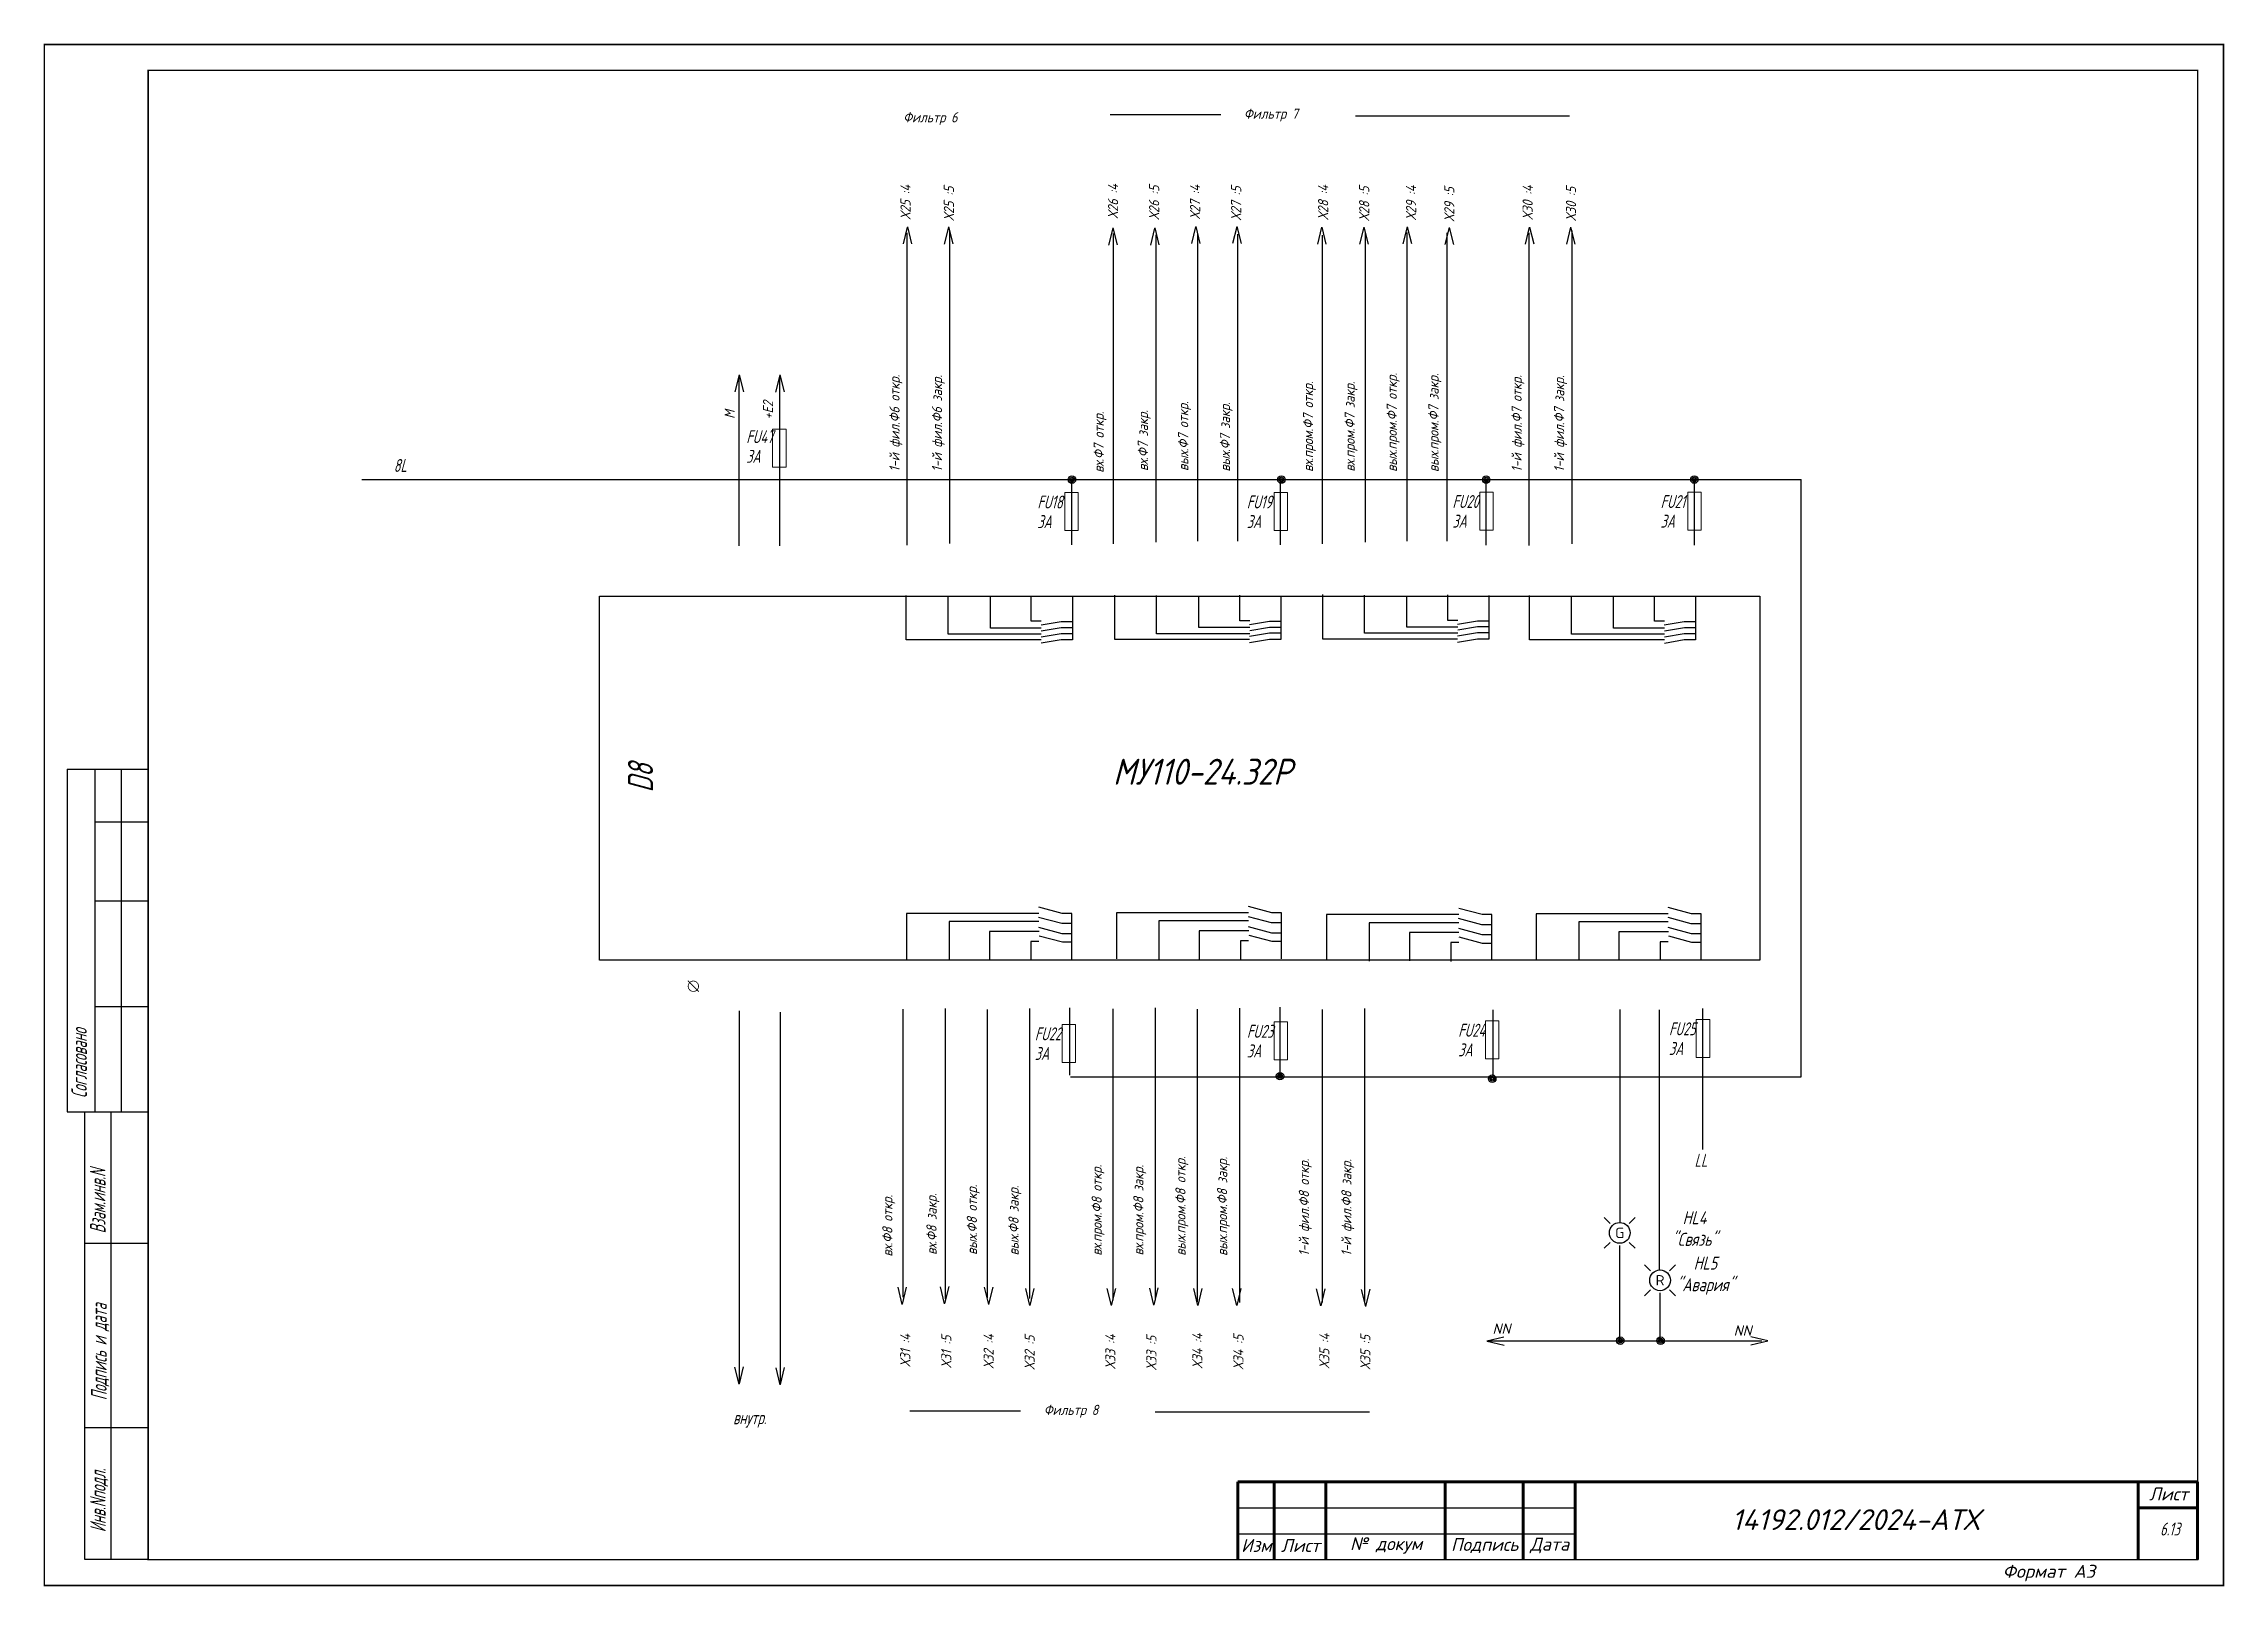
# Model space of a CAD drawing. Header units: millimetres. Extents: x 1463 to 10524, y 7125 to 13164.
# Drawn here: x 8290.7 to 8711, y 9087.7 to 9385 of the extents above; entities that cross this region are included whole.
import ezdxf
from ezdxf.enums import TextEntityAlignment as Align

# ---------------------------------------------------------------- set-up
doc = ezdxf.new("R2010")
doc.units = ezdxf.units.MM
doc.header["$LTSCALE"] = 4
doc.set_wipeout_variables(frame=1)
doc.linetypes.add('SolidLine', pattern=[0])
for name, color, linetype in [('G', 5, 'Continuous'), ('MISC', 2, 'Continuous'), ('RED_2.5mm^2', 1, 'Continuous'), ('SYMS', 7, 'Continuous'), ('Вспомогательная', 1, 'Continuous'), ('Текст', 2, 'Continuous')]:
    doc.layers.add(name, color=color, linetype=linetype)
for name, color, linetype, lineweight in [('RAMKA', 7, 'Continuous', 25), ('SHTAMP', 7, 'SolidLine', 25), ('Основеая', 5, 'Continuous', 60), ('СХЕМА', 7, 'Continuous', 25)]:
    doc.layers.add(name, color=color, linetype=linetype, lineweight=lineweight)
doc.styles.add('COTES', font='cs_gost2304.shx', dxfattribs={"width": 0.75, "oblique": 15})
doc.styles.add('ISOCPEUR', font='isocpeui.ttf')
doc.styles.add('Simplex00.10.00', font='simplex.shx')
doc.styles.add('Simplex25.085.15', font='GOST_A.TTF', dxfattribs={"width": 0.85, "oblique": 15, "height": 2.5})
doc.styles.add('WD', font='romans.shx')
doc.styles.add('ГОСТ', font='isocpeur.ttf', dxfattribs={"oblique": 15})
doc.styles.add('Стиль мой-1', font='GOST_A.TTF', dxfattribs={"width": 0.85, "oblique": 15, "height": 2.5})
doc.linetypes.add('Modbus_LINE', pattern='A,7.5,-4,["Modbus",Standard,S=2.5,R=0,X=-1.5,Y=-1.25],-15', length=26.5)

msp = doc.modelspace()

# ---------------------------------------------------------------- texts
at = {"style": 'Simplex25.085.15', "oblique": 15}
for s, height, width, p in [('Фильтр 6', 1.961, 1.083459, (8456.42, 9369.87)), ('Фильтр 7', 1.961, 1.083459, (8522.08, 9370.55)), ('FU47', 2.5, 0.85, (8426.17, 9308.04)), ('3А', 2.5, 0.85, (8426.15, 9304.25)), ('8L', 2.5, 0.85, (8358.22, 9302.5)), ('FU18', 2.5, 0.85, (8482.28, 9295.45)), ('FU19', 2.5, 0.85, (8522.64, 9295.46)), ('FU20', 2.5, 0.85, (8562.27, 9295.55)), ('FU21', 2.5, 0.85, (8602.39, 9295.54)), ('3А', 2.5, 0.85, (8482.26, 9291.67)), ('3А', 2.5, 0.85, (8522.62, 9291.68)), ('3А', 2.5, 0.85, (8562.25, 9291.76)), ('3А', 2.5, 0.85, (8602.37, 9291.76)), ('FU25', 2.5, 0.85, (8604.01, 9193.93)), ('FU22', 2.5, 0.85, (8481.78, 9192.96)), ('3А', 2.5, 0.85, (8522.64, 9189.67)), ('FU23', 2.5, 0.85, (8522.66, 9193.45)), ('3А', 2.5, 0.85, (8563.37, 9189.87)), ('FU24', 2.5, 0.85, (8563.39, 9193.66)), ('3А', 2.5, 0.85, (8603.99, 9190.14)), ('3А', 2.5, 0.85, (8481.76, 9189.18)), ('LL', 2.5, 0.85, (8608.93, 9168.6)), ('внутр.', 2.5, 0.85, (8423.64, 9118.99)), ('Фильтр 8', 1.961, 1.083459, (8483.51, 9120.77))]:
    msp.add_text(s, height=height, dxfattribs=dict(at, width=width)).set_placement(p)
at = {"color": 3, "style": 'Simplex25.085.15', "oblique": 15, "width": 1.083459}
for s, p in [('Х25 :4', (8457.84, 9351.14)), ('Х25 :5', (8466.2, 9350.89)), ('Х26 :4', (8497.84, 9351.3)), ('Х26 :5', (8505.75, 9351.08)), ('Х27 :4', (8513.65, 9351.18)), ('Х27 :5', (8521.56, 9350.96)), ('Х28 :4', (8538.33, 9351.07)), ('Х28 :5', (8546.24, 9350.85)), ('Х29 :4', (8555.28, 9351)), ('Х29 :5', (8562.64, 9350.74)), ('Х30 :4', (8577.74, 9351.09)), ('Х30 :5', (8586.1, 9350.85)), ('Х31 :4', (8457.79, 9130.04)), ('Х31 :5', (8465.7, 9129.82)), ('Х32 :4', (8473.86, 9129.7)), ('Х32 :5', (8481.77, 9129.49)), ('Х33 :4', (8497.32, 9129.62)), ('Х33 :5', (8505.23, 9129.4)), ('Х34 :4', (8514.09, 9129.73)), ('Х34 :5', (8522, 9129.51)), ('Х35 :4', (8538.55, 9129.73)), ('Х35 :5', (8546.46, 9129.51))]:
    msp.add_text(s, height=1.961, rotation=90, dxfattribs=at).set_placement(p)
at = {"style": 'Simplex25.085.15', "oblique": 15}
for s, height, width, p in [('1-й фил.Ф6 откр.', 1.9613, 1.083459, (8455.72, 9302.54)), ('1-й фил.Ф6 закр.', 1.9613, 1.083459, (8463.91, 9302.54)), ('вх.пром.Ф7 откр.', 1.9613, 1.083459, (8535.42, 9302.5)), ('вх.пром.Ф7 закр.', 1.9613, 1.083459, (8543.45, 9302.55)), ('вых.пром.Ф7 откр.', 1.9613, 1.083459, (8551.56, 9302.51)), ('вых.пром.Ф7 закр.', 1.9613, 1.083459, (8559.6, 9302.47)), ('1-й фил.Ф7 откр.', 1.9613, 1.083459, (8575.62, 9302.5)), ('1-й фил.Ф7 закр.', 1.9613, 1.083459, (8583.81, 9302.5)), ('M', 1.96, 1.083459, (8423.94, 9312.73)), ('+E2', 1.961, 1.083459, (8431.35, 9312.61)), ('вх.Ф7 откр.', 1.9613, 1.083459, (8495.08, 9302.33)), ('вх.Ф7 закр.', 1.9613, 1.083459, (8503.59, 9302.68)), ('вых.Ф7 откр.', 1.9613, 1.083459, (8511.36, 9302.68)), ('вых.Ф7 закр.', 1.9613, 1.083459, (8519.4, 9302.56)), ('D8', 4.83, 0.879985, (8408.2, 9240.73)), ('вх.пром.Ф8 откр.', 1.9613, 1.083459, (8494.68, 9151.45)), ('вх.пром.Ф8 закр.', 1.9613, 1.083459, (8502.72, 9151.5)), ('вых.пром.Ф8 откр.', 1.9613, 1.083459, (8510.83, 9151.45)), ('вых.пром.Ф8 закр.', 1.9613, 1.083459, (8518.86, 9151.42)), ('1-й фил.Ф8 откр.', 1.9613, 1.083459, (8534.62, 9151.4)), ('1-й фил.Ф8 закр.', 1.9613, 1.083459, (8542.81, 9151.4)), ('вх.Ф8 откр.', 1.9613, 1.083459, (8454.34, 9151.28)), ('вх.Ф8 закр.', 1.9613, 1.083459, (8462.85, 9151.62)), ('вых.Ф8 откр.', 1.9613, 1.083459, (8470.63, 9151.62)), ('вых.Ф8 закр.', 1.9613, 1.083459, (8478.66, 9151.51))]:
    msp.add_text(s, height=height, rotation=90, dxfattribs=dict(at, width=width)).set_placement(p)
at = {"color": 7, "style": 'Simplex25.085.15', "oblique": 15, "width": 1.083459}
msp.add_text('МУ110-24.32Р', height=5, dxfattribs=at).set_placement((8496.83, 9242.23))
at = {"color": 7, "lineweight": 25, "insert": (8698.66, 9100.04), "char_height": 2.5, "attachment_point": 1, "style": 'Стиль мой-1'}
msp.add_mtext_dynamic_manual_height_columns('6.13', width=5.3031, gutter_width=12.5, heights=[0], dxfattribs=at)
at = {"layer": 'SHTAMP', "color": 0, "style": 'ISOCPEUR'}
msp.add_text('14192.012/2024-АТХ', height=4, dxfattribs=at).set_placement((8639.95, 9098.6), align=Align.CENTER)
at = {"layer": 'SYMS', "linetype": 'Continuous', "ltscale": 0.2, "style": 'ГОСТ', "oblique": 15}
for p in [(8569.99, 9136.4), (8616.47, 9136.04)]:
    msp.add_text('NN', height=2, dxfattribs=at).set_placement(p)
at = {"layer": 'SYMS', "linetype": 'Continuous', "char_height": 2.5, "width": 7.0259, "attachment_point": 2}
for s, insert in [('{\\Fsimplex|c0;\\Q15;\\W0.75;\\C0;HL\\Fsimplex|c204;4\\P\\Fsimplex|c0;"\\Fsimplex|c204;Связь\\Fsimplex|c0;"}', (8608.93, 9160.03)), ('{\\Fsimplex|c0;\\Q15;\\W0.75;\\C0;HL\\Fsimplex|c204;5\\P\\Fsimplex|c0;"\\Fsimplex|c204;Авария\\Fsimplex|c0;"}', (8611.03, 9151.29))]:
    msp.add_mtext(s, dxfattribs=dict(at, insert=insert))

# ---------------------------------------------------------------- blocks, each defined once
blk = doc.blocks.new('Клеммное соединение')
at = {"linetype": 'Continuous'}
blk.add_wipeout([(0, -1), (-0.44, -0.9), (-0.6, -0.8), (-0.71, -0.7), (-0.8, -0.6), (-0.87, -0.5), (-0.92, -0.4), (-0.95, -0.3), (-0.98, -0.2), (-0.99, -0.1), (-0.99, 0), (-0.99, 0.1), (-0.98, 0.2), (-0.95, 0.3), (-0.92, 0.4), (-0.87, 0.5), (-0.8, 0.6), (-0.71, 0.7), (-0.6, 0.8), (-0.44, 0.9), (0, 1), (0.44, 0.9), (0.6, 0.8), (0.71, 0.7), (0.8, 0.6), (0.87, 0.5), (0.92, 0.4), (0.95, 0.3), (0.98, 0.2), (0.99, 0.1), (1, 0), (0.99, -0.1), (0.98, -0.2), (0.95, -0.3), (0.92, -0.4), (0.87, -0.5), (0.8, -0.6), (0.71, -0.7), (0.6, -0.8), (0.44, -0.9)], dxfattribs=at)
at = {"color": 0, "linetype": 'Continuous', "lineweight": -2, "const_width": 0.15}
blk.add_lwpolyline([(-1.06, -1.06), (1.06, 1.06)], dxfattribs=at)
blk.add_lwpolyline([(-1, 0, 1), (1, 0, 1)], format="xyb", close=True, dxfattribs=at)
blk = doc.blocks.new('Формат А3')
at = {"color": 0, "linetype": 'Continuous', "const_width": 0.3}
for points in [[(-420, 297), (0, 297), (0, 0), (-420, 0)], [(-400, 5), (-400, 292), (-5, 292), (-5, 5)]]:
    blk.add_lwpolyline(points, close=True, dxfattribs=at)
at = {"color": 0, "linetype": 'Continuous', "style": 'Simplex00.10.00', "oblique": 15}
blk.add_text('Формат А3', height=2.5, dxfattribs=at).set_placement((-33.67, 2.75), align=Align.MIDDLE_CENTER)
blk = doc.blocks.new('A$C73A268AF')
at = {"lineweight": 30}
for p, q in [((4.57, 157.46), (20.05, 157.46)), ((4.57, 157.46), (4.57, 91.46)), ((9.89, 157.46), (9.89, 91.46)), ((14.97, 157.46), (14.97, 91.46)), ((9.89, 147.31), (20.05, 147.31)), ((9.89, 132.08), (20.05, 132.08)), ((9.89, 111.77), (20.05, 111.77)), ((4.57, 91.46), (20.05, 91.46)), ((7.96, 5.15), (7.96, 91.46)), ((13.04, 5.15), (13.04, 91.46)), ((20.15, 66.08), (7.96, 66.08)), ((20.15, 30.54), (7.96, 30.54))]:
    blk.add_line(p, q, dxfattribs=at)
blk.add_lwpolyline([(20.15, 5.15), (7.96, 5.15)], dxfattribs=at)
at = {"layer": 'Вспомогательная', "color": 7}
for p, q in [((230.15, 15.15), (295.15, 15.15)), ((230.15, 10.15), (295.15, 10.15)), ((230.15, 5.15), (295.15, 5.15))]:
    blk.add_line(p, q, dxfattribs=at)
at = {"layer": 'Основеая', "color": 7}
for p, q in [((230.15, 20.15), (230.15, 5.15)), ((415.15, 20.15), (230.15, 20.15)), ((237.15, 20.15), (237.15, 5.15)), ((247.15, 20.15), (247.15, 5.15)), ((270.15, 20.15), (270.15, 5.15)), ((285.15, 20.15), (285.15, 5.15)), ((295.15, 20.15), (295.15, 5.15)), ((403.72, 20.15), (403.72, 5.15)), ((415.15, 20.15), (415.15, 5.15)), ((403.72, 15.15), (415.15, 15.15))]:
    blk.add_line(p, q, dxfattribs=at)
blk.add_blockref('Формат А3', (420.15, 0.15))
at = {"layer": 'RAMKA', "style": 'COTES', "oblique": 15, "width": 0.75}
for s, p in [('Согласовано', (8.35, 94.1)), ('Взам.инв.N', (11.94, 68.02)), ('Подпись и дата', (12.17, 35.86)), ('Инв.Nподл.', (11.97, 10.43))]:
    blk.add_text(s, height=3, rotation=90, dxfattribs=at).set_placement(p)
at = {"layer": 'Текст', "color": 7, "char_height": 2.5, "style": 'ГОСТ'}
for s, insert, width, attachment_point in [('{\\fISOCPEUR|b0|i0|c204|p34;Лист}', (413.32, 17.81), 11.4585, 6), ('{\\fISOCPEUR|b0|i0|c204|p34;Изм}', (233.75, 7.88), 7, 5), ('{\\fISOCPEUR|b0|i0|c204|p34;Лист}', (242.25, 7.88), 10, 5), ('{\\fISOCPEUR|b0|i0|c204|p34;№ докум}', (258.75, 7.88), 23, 5), ('{\\fISOCPEUR|b0|i0|c204|p34;Подпись}', (277.75, 7.88), 15, 5), ('{\\fISOCPEUR|b0|i0|c204|p34;Дата}', (290.25, 7.88), 10, 5)]:
    blk.add_mtext(s, dxfattribs=dict(at, insert=insert, width=width, attachment_point=attachment_point))
blk = doc.blocks.new('WDDOT')
for radius in [0.72, 0.449, 0.223]:
    blk.add_circle((0, 0), radius)
blk = doc.blocks.new('HLT1R')
for p, q in [((-0.115, 0.115), (-0.186, 0.186)), ((0.115, 0.115), (0.186, 0.186)), ((-0.115, -0.115), (-0.186, -0.186)), ((0.115, -0.115), (0.186, -0.186))]:
    blk.add_line(p, q)
blk.add_circle((0, 0), 0.125)
at = {"style": 'WD', "width": 0.7}
for tag, p in [('INST', (0.006, 0.528)), ('LOC', (0.006, 0.359))]:
    blk.add_attdef(tag, text='', height=0.125, dxfattribs=at).set_placement(p, align=Align.CENTER)
at = {"style": 'WD'}
blk.add_attdef('TAG1', text='', height=0.125, dxfattribs=at).set_placement((0, 0.202), align=Align.CENTER)
blk.add_attdef('COLOR', text='', height=0.125, dxfattribs=at).set_placement((0, 0), align=Align.MIDDLE)
at = {"style": 'WD', "flags": 1}
for tag, p in [('X4TERM01', (-0.125, 0)), ('X1TERM02', (0.125, 0))]:
    blk.add_attdef(tag, p, '', height=0.0125, dxfattribs=at)
at = {"linetype": 'Continuous', "style": 'WD', "flags": 9}
blk.add_attdef('ASSYCODE', text='', height=0.01, dxfattribs=at).set_placement((-0.003, 0.098), align=Align.CENTER)
at = {"style": 'WD', "flags": 9}
blk.add_attdef('FAMILY', text='', height=0.01, dxfattribs=at).set_placement((-0.005, 0.161), align=Align.CENTER)
at = {"linetype": 'Continuous', "style": 'WD', "flags": 1}
for tag, p in [('MFG', (0, 0.121)), ('CAT', (0, 0.14))]:
    blk.add_attdef(tag, text='', height=0.01, dxfattribs=at).set_placement(p, align=Align.MIDDLE)
at = {"style": 'WD'}
for tag, p, width in [('DESC1', (1.125, 0), 0.9), ('WDTAGALT', (1.125, -0.312), 0.7)]:
    blk.add_attdef(tag, p, '', height=0.125, dxfattribs=dict(at, width=width))
at = {"linetype": 'Continuous', "style": 'WD', "flags": 8}
blk.add_attdef('TERM01', text='', height=0.125, dxfattribs=at).set_placement((-0.175, -0.031), align=Align.TOP_RIGHT)
blk.add_attdef('TERM02', text='', height=0.125, dxfattribs=at).set_placement((0.175, -0.031), align=Align.TOP_LEFT)
at = {"style": 'WD', "width": 0.9}
blk.add_attdef('DESC2', text='', height=0.125, dxfattribs=at).set_placement((1.125, -0.031), align=Align.TOP_LEFT)

# ---------------------------------------------------------------- linework, layer by layer
at = {"color": 7, "ltscale": 0.2}
for p, q in [((8517.61, 9371.3), (8496.3, 9371.3)), ((8543.57, 9371.12), (8584.84, 9371.12)), ((8457, 9270.12), (8457, 9278.69)), ((8465.08, 9271.24), (8465.08, 9278.6)), ((8473.23, 9272.42), (8473.23, 9278.48)), ((8481.1, 9273.72), (8481.1, 9278.64)), ((8489.02, 9278.49), (8489.02, 9270.12)), ((8497.17, 9270.21), (8497.17, 9278.77)), ((8505.25, 9271.32), (8505.25, 9278.68)), ((8513.4, 9272.51), (8513.4, 9278.57)), ((8521.27, 9273.8), (8521.27, 9278.72)), ((8529.18, 9278.57), (8529.18, 9270.21)), ((8537.27, 9270.29), (8537.27, 9278.86)), ((8545.34, 9271.41), (8545.34, 9278.77)), ((8553.49, 9272.59), (8553.49, 9278.65)), ((8561.37, 9273.89), (8561.37, 9278.81)), ((8569.28, 9278.66), (8569.28, 9270.29)), ((8577.11, 9270.12), (8577.11, 9278.68)), ((8585.19, 9271.24), (8585.19, 9278.6)), ((8593.34, 9272.42), (8593.34, 9278.48)), ((8601.21, 9273.72), (8601.21, 9278.64)), ((8609.12, 9278.49), (8609.12, 9270.12)), ((8483.03, 9272.42), (8473.23, 9272.42)), ((8483.03, 9273.72), (8481.1, 9273.72)), ((8486.83, 9273.6), (8482.99, 9272.95)), ((8486.86, 9272.46), (8483.02, 9271.81)), ((8489, 9273.6), (8486.83, 9273.6)), ((8489.03, 9272.46), (8486.86, 9272.46)), ((8523.2, 9272.51), (8513.4, 9272.51)), ((8523.2, 9273.8), (8521.27, 9273.8)), ((8527, 9273.68), (8523.16, 9273.03)), ((8527.03, 9272.54), (8523.19, 9271.89)), ((8529.17, 9273.68), (8527, 9273.68)), ((8529.2, 9272.54), (8527.03, 9272.54)), ((8563.3, 9272.59), (8553.49, 9272.59)), ((8563.3, 9273.89), (8561.37, 9273.89)), ((8567.1, 9273.77), (8563.26, 9273.12)), ((8567.12, 9272.63), (8563.28, 9271.98)), ((8569.26, 9273.77), (8567.1, 9273.77)), ((8569.29, 9272.63), (8567.12, 9272.63)), ((8603.14, 9272.42), (8593.34, 9272.42)), ((8603.14, 9273.72), (8601.21, 9273.72)), ((8606.94, 9273.59), (8603.1, 9272.94)), ((8606.97, 9272.45), (8603.13, 9271.8)), ((8609.11, 9273.59), (8606.94, 9273.59)), ((8609.14, 9272.45), (8606.97, 9272.45)), ((8483.01, 9270.12), (8457, 9270.12)), ((8483.03, 9271.24), (8465.08, 9271.24)), ((8486.85, 9271.33), (8483.01, 9270.68)), ((8486.85, 9270.12), (8483.01, 9269.48)), ((8489.01, 9271.33), (8486.85, 9271.33)), ((8489.02, 9270.12), (8486.85, 9270.12)), ((8523.18, 9270.21), (8497.17, 9270.21)), ((8523.2, 9271.32), (8505.25, 9271.32)), ((8527.02, 9271.41), (8523.17, 9270.77)), ((8527.02, 9270.21), (8523.18, 9269.56)), ((8529.18, 9271.41), (8527.02, 9271.41)), ((8529.18, 9270.21), (8527.02, 9270.21)), ((8563.27, 9270.29), (8537.27, 9270.29)), ((8563.3, 9271.41), (8545.34, 9271.41)), ((8567.11, 9271.5), (8563.27, 9270.85)), ((8567.11, 9270.3), (8563.27, 9269.65)), ((8569.28, 9271.5), (8567.11, 9271.5)), ((8569.28, 9270.29), (8567.11, 9270.29)), ((8603.11, 9270.12), (8577.11, 9270.12)), ((8603.14, 9271.24), (8585.19, 9271.24)), ((8606.96, 9271.32), (8603.11, 9270.68)), ((8606.96, 9270.12), (8603.11, 9269.47)), ((8609.12, 9271.32), (8606.96, 9271.32)), ((8609.12, 9270.12), (8606.96, 9270.12)), ((8482.55, 9217.41), (8457.06, 9217.41)), ((8457.06, 9217.41), (8457.06, 9208.55)), ((8487.04, 9217.41), (8482.55, 9218.61)), ((8488.89, 9217.41), (8487.04, 9217.41)), ((8488.89, 9208.55), (8488.89, 9217.41)), ((8522.99, 9217.53), (8497.5, 9217.53)), ((8497.5, 9217.53), (8497.5, 9208.68)), ((8527.47, 9217.53), (8522.99, 9218.74)), ((8529.33, 9217.53), (8527.47, 9217.53)), ((8529.33, 9208.68), (8529.33, 9217.53)), ((8563.49, 9217.2), (8538, 9217.2)), ((8538, 9217.2), (8538, 9208.35)), ((8567.97, 9217.2), (8563.49, 9218.4)), ((8569.83, 9217.2), (8567.97, 9217.2)), ((8569.83, 9208.35), (8569.83, 9217.2)), ((8603.87, 9217.37), (8578.39, 9217.37)), ((8578.39, 9217.37), (8578.39, 9208.51)), ((8608.36, 9217.37), (8603.87, 9218.57)), ((8610.22, 9217.37), (8608.36, 9217.37)), ((8610.22, 9208.51), (8610.22, 9217.37)), ((8482.53, 9215.85), (8465.28, 9215.85)), ((8465.28, 9215.85), (8465.28, 9208.42)), ((8482.59, 9213.92), (8473.04, 9213.92)), ((8473.04, 9213.92), (8473.04, 9208.49)), ((8486.98, 9215.45), (8482.5, 9216.65)), ((8487.03, 9213.52), (8482.54, 9214.72)), ((8487.11, 9211.86), (8482.63, 9213.06)), ((8488.84, 9215.45), (8486.98, 9215.45)), ((8488.89, 9213.52), (8487.03, 9213.52)), ((8522.97, 9215.98), (8505.71, 9215.98)), ((8505.71, 9215.98), (8505.71, 9208.55)), ((8523.03, 9214.05), (8513.48, 9214.05)), ((8513.48, 9214.05), (8513.48, 9208.61)), ((8527.42, 9215.58), (8522.94, 9216.78)), ((8527.47, 9213.64), (8522.98, 9214.85)), ((8527.55, 9211.98), (8523.06, 9213.19)), ((8529.28, 9215.58), (8527.42, 9215.58)), ((8529.33, 9213.64), (8527.47, 9213.64)), ((8563.47, 9215.64), (8546.21, 9215.64)), ((8546.21, 9215.64), (8546.21, 9208.22)), ((8563.53, 9213.72), (8553.98, 9213.72)), ((8553.98, 9213.72), (8553.98, 9208.28)), ((8567.92, 9215.24), (8563.44, 9216.45)), ((8567.97, 9213.31), (8563.48, 9214.52)), ((8569.78, 9215.24), (8567.92, 9215.24)), ((8569.83, 9213.31), (8567.97, 9213.31)), ((8603.85, 9215.81), (8586.6, 9215.81)), ((8586.6, 9215.81), (8586.6, 9208.38)), ((8603.92, 9213.89), (8594.36, 9213.89)), ((8594.36, 9213.89), (8594.36, 9208.45)), ((8608.3, 9215.41), (8603.82, 9216.61)), ((8608.35, 9213.48), (8603.86, 9214.68)), ((8608.43, 9211.82), (8603.95, 9213.02)), ((8610.16, 9215.41), (8608.3, 9215.41)), ((8610.21, 9213.48), (8608.35, 9213.48)), ((8482.53, 9212), (8481, 9212)), ((8481, 9212), (8481, 9208.35)), ((8488.97, 9211.86), (8487.11, 9211.86)), ((8522.97, 9212.13), (8521.44, 9212.13)), ((8521.44, 9212.13), (8521.44, 9208.48)), ((8529.41, 9211.98), (8527.55, 9211.98)), ((8563.47, 9211.8), (8561.94, 9211.8)), ((8561.94, 9211.8), (8561.94, 9208.15)), ((8568.05, 9211.65), (8563.57, 9212.85)), ((8569.91, 9211.65), (8568.05, 9211.65)), ((8603.85, 9211.96), (8602.32, 9211.96)), ((8602.32, 9211.96), (8602.32, 9208.32)), ((8610.29, 9211.82), (8608.43, 9211.82)), ((8479.04, 9121.52), (8457.72, 9121.52)), ((8505, 9121.35), (8546.27, 9121.35))]:
    msp.add_line(p, q, dxfattribs=at)
at = {"color": 1, "ltscale": 0.2}
for p, q in [((8465.36, 9349.05), (8465.36, 9288.68)), ((8505.11, 9348.2), (8505.11, 9288.96)), ((8513.16, 9348.31), (8513.16, 9289.19)), ((8520.83, 9348.31), (8520.83, 9289.19)), ((8545.44, 9348.78), (8545.44, 9288.96)), ((8553.49, 9348.67), (8553.49, 9289.18)), ((8561.16, 9348.56), (8561.16, 9289.18)), ((8585.26, 9349.01), (8585.26, 9288.64)), ((8424.78, 9288.28), (8424.78, 9320.59)), ((8432.61, 9288.28), (8432.61, 9320.59))]:
    msp.add_line(p, q, dxfattribs=at)
at = {"ltscale": 0.2}
msp.add_lwpolyline([(8397.86, 9278.53), (8621.54, 9278.53), (8621.54, 9208.42), (8397.86, 9208.42)], close=True, dxfattribs=at)
at = {"layer": 'G', "color": 0, "ltscale": 0.2}
for points in [[(8629.51, 9185.9), (8629.51, 9301.03)], [(8610.45, 9199.1), (8610.45, 9171.92)]]:
    msp.add_lwpolyline(points, dxfattribs=at)
at = {"layer": 'RED_2.5mm^2', "linetype": 'Continuous', "ltscale": 0.2}
for p, q in [((8457.12, 9348.6), (8457.12, 9288.36)), ((8496.86, 9348.43), (8496.86, 9288.64)), ((8537.19, 9348.1), (8537.19, 9288.64)), ((8577.02, 9348.56), (8577.02, 9288.32)), ((8352.07, 9301.02), (8629.51, 9301.03)), ((8488.93, 9288.48), (8488.93, 9301.03)), ((8529.1, 9288.43), (8529.1, 9301.03)), ((8568.77, 9288.36), (8568.77, 9301.03)), ((8608.89, 9288.36), (8608.89, 9301.03)), ((8456.4, 9143.46), (8456.4, 9198.95)), ((8464.58, 9143.12), (8464.58, 9199.12)), ((8472.65, 9143.35), (8472.65, 9198.91)), ((8480.83, 9143.24), (8480.83, 9199.08)), ((8488.56, 9186.28), (8488.56, 9199.25)), ((8496.89, 9142.91), (8496.89, 9199.04)), ((8505.07, 9142.91), (8505.07, 9199.21)), ((8513.14, 9142.58), (8513.14, 9199)), ((8521.32, 9142.47), (8521.32, 9199.17)), ((8529.05, 9186.03), (8529.05, 9199.34)), ((8537.22, 9142.42), (8537.22, 9198.91)), ((8545.4, 9142.64), (8545.4, 9199.08)), ((8570.09, 9185.9), (8570.09, 9198.84)), ((8594.58, 9157.9), (8594.58, 9198.92)), ((8602.2, 9148.73), (8602.2, 9198.83)), ((8488.63, 9185.9), (8629.51, 9185.9)), ((8594.56, 9134.88), (8594.56, 9153.46)), ((8602.33, 9135.07), (8602.33, 9144.32)), ((8569.06, 9135.07), (8621.9, 9135.07))]:
    msp.add_line(p, q, dxfattribs=at)
at = {"layer": 'RED_2.5mm^2', "color": 6, "linetype": 'Modbus_LINE', "ltscale": 0.2}
for p, q in [((8424.84, 9127.12), (8424.84, 9198.65)), ((8432.76, 9126.96), (8432.76, 9198.42))]:
    msp.add_line(p, q, dxfattribs=at)
at = {"layer": 'SYMS', "linetype": 'Continuous', "ltscale": 0.2}
for p, q in [((8457.18, 9349.7), (8456.38, 9346.44)), ((8457.21, 9349.74), (8458.03, 9346.47)), ((8465.12, 9349.68), (8464.32, 9346.41)), ((8465.15, 9349.72), (8465.96, 9346.44)), ((8496.8, 9349.48), (8496, 9346.22)), ((8496.84, 9349.52), (8497.65, 9346.25)), ((8504.86, 9349.49), (8504.06, 9346.22)), ((8504.89, 9349.52), (8505.71, 9346.25)), ((8512.76, 9349.75), (8511.96, 9346.49)), ((8512.8, 9349.79), (8513.61, 9346.52)), ((8520.7, 9349.76), (8519.9, 9346.49)), ((8520.73, 9349.8), (8521.54, 9346.53)), ((8537.04, 9349.64), (8536.24, 9346.37)), ((8537.08, 9349.68), (8537.89, 9346.4)), ((8545.16, 9349.64), (8544.36, 9346.37)), ((8545.2, 9349.68), (8546.01, 9346.4)), ((8553.52, 9349.73), (8552.72, 9346.46)), ((8553.55, 9349.76), (8554.36, 9346.49)), ((8561.62, 9349.59), (8560.82, 9346.32)), ((8561.65, 9349.62), (8562.46, 9346.35)), ((8577.08, 9349.66), (8576.28, 9346.39)), ((8577.12, 9349.7), (8577.93, 9346.43)), ((8585.02, 9349.64), (8584.22, 9346.37)), ((8585.05, 9349.67), (8585.86, 9346.4)), ((8424.79, 9321.19), (8423.99, 9317.92)), ((8424.83, 9321.23), (8425.64, 9317.96)), ((8432.63, 9321.16), (8431.83, 9317.9)), ((8432.66, 9321.2), (8433.47, 9317.93)), ((8456.23, 9142.09), (8455.42, 9145.37)), ((8456.26, 9142.13), (8457.06, 9145.4)), ((8464.4, 9142.2), (8463.59, 9145.47)), ((8464.44, 9142.24), (8465.24, 9145.5)), ((8472.89, 9142.09), (8472.08, 9145.37)), ((8472.93, 9142.13), (8473.72, 9145.4)), ((8480.85, 9141.84), (8480.03, 9145.11)), ((8480.88, 9141.88), (8481.68, 9145.14)), ((8496.56, 9141.84), (8495.75, 9145.11)), ((8496.59, 9141.88), (8497.39, 9145.15)), ((8504.73, 9141.95), (8503.92, 9145.22)), ((8504.77, 9141.99), (8505.56, 9145.25)), ((8513.22, 9141.84), (8512.41, 9145.11)), ((8513.25, 9141.88), (8514.05, 9145.15)), ((8520.71, 9141.84), (8519.9, 9145.11)), ((8520.75, 9141.88), (8521.55, 9145.15)), ((8536.91, 9141.79), (8536.09, 9145.06)), ((8536.94, 9141.82), (8537.74, 9145.09)), ((8545.55, 9141.68), (8544.74, 9144.95)), ((8545.58, 9141.72), (8546.38, 9144.99)), ((8568.9, 9135.04), (8572.17, 9135.85)), ((8568.94, 9135.01), (8572.21, 9134.21)), ((8623.03, 9135.04), (8619.77, 9135.84)), ((8623.07, 9135.01), (8619.8, 9134.2))]:
    msp.add_line(p, q, dxfattribs=at)
at = {"layer": 'SYMS', "color": 6, "linetype": 'Continuous', "ltscale": 0.2}
for p, q in [((8424.8, 9126.72), (8423.99, 9129.99)), ((8424.84, 9126.76), (8425.64, 9130.02)), ((8432.72, 9126.59), (8431.91, 9129.86)), ((8432.76, 9126.62), (8433.56, 9129.89))]:
    msp.add_line(p, q, dxfattribs=at)
at = {"layer": 'СХЕМА', "color": 7, "linetype": 'Continuous', "lineweight": 20, "ltscale": 30}
for points in [[(8431.25, 9310.73), (8433.83, 9310.73), (8433.83, 9303.41), (8431.25, 9303.41)], [(8487.54, 9298.51), (8490.11, 9298.51), (8490.11, 9291.19), (8487.54, 9291.19)], [(8527.9, 9298.51), (8530.48, 9298.51), (8530.48, 9291.19), (8527.9, 9291.19)], [(8567.53, 9298.6), (8570.11, 9298.6), (8570.11, 9291.28), (8567.53, 9291.28)], [(8607.65, 9298.6), (8610.23, 9298.6), (8610.23, 9291.28), (8607.65, 9291.28)], [(8527.91, 9196.51), (8530.49, 9196.51), (8530.49, 9189.19), (8527.91, 9189.19)], [(8568.65, 9196.71), (8571.22, 9196.71), (8571.22, 9189.39), (8568.65, 9189.39)], [(8609.27, 9196.98), (8611.85, 9196.98), (8611.85, 9189.66), (8609.27, 9189.66)], [(8487.04, 9196.02), (8489.62, 9196.02), (8489.62, 9188.7), (8487.04, 9188.7)]]:
    msp.add_lwpolyline(points, close=True, dxfattribs=at)

# ---------------------------------------------------------------- block references
at = {"rotation": 90}
msp.add_blockref('Клеммное соединение', (8415.97, 9203.39), dxfattribs=at)
at = {"layer": 'SYMS', "linetype": 'Continuous', "ltscale": 0.2, "rotation": 90}
for p in [(8488.93, 9301.03), (8529.3, 9301.03), (8568.77, 9301.03), (8608.89, 9301.03), (8529.03, 9186.07), (8569.94, 9185.57)]:
    msp.add_blockref('WDDOT', p, dxfattribs=at)
at = {"layer": 'SYMS', "linetype": 'Continuous', "ltscale": 0.2}
ref = msp.add_blockref('HLT1R', (8594.51, 9155.86), dxfattribs=dict(at, xscale=16, yscale=16, zscale=16))
ref.add_attrib('COLOR', 'G', dxfattribs={"layer": 'MISC', "height": 2, "style": 'WD'}).set_placement((8594.51, 9155.86), align=Align.MIDDLE)
ref = msp.add_blockref('HLT1R', (8602.28, 9146.72), dxfattribs=dict(at, xscale=16, yscale=16, zscale=16))
ref.add_attrib('COLOR', 'R', dxfattribs={"layer": 'MISC', "height": 2, "style": 'WD'}).set_placement((8602.28, 9146.72), align=Align.MIDDLE)
at = {"layer": 'SYMS', "ltscale": 0.2, "rotation": 180}
for p in [(8594.61, 9135.09), (8602.38, 9135.08)]:
    msp.add_blockref('WDDOT', p, dxfattribs=at)

msp.set_redraw_order([(e.dxf.handle, doc.entitydb.next_handle()) for e in msp.query("TEXT MTEXT ATTDEF DIMENSION ARC_DIMENSION")])  # texts and dimensions are drawn at this point

# ---------------------------------------------------------------- next in the draw order: block references
at = {"ltscale": 1.2}
msp.add_blockref('A$C73A268AF', (8290.74, 9087.74), dxfattribs=at)

doc.saveas('drawing.dxf')
